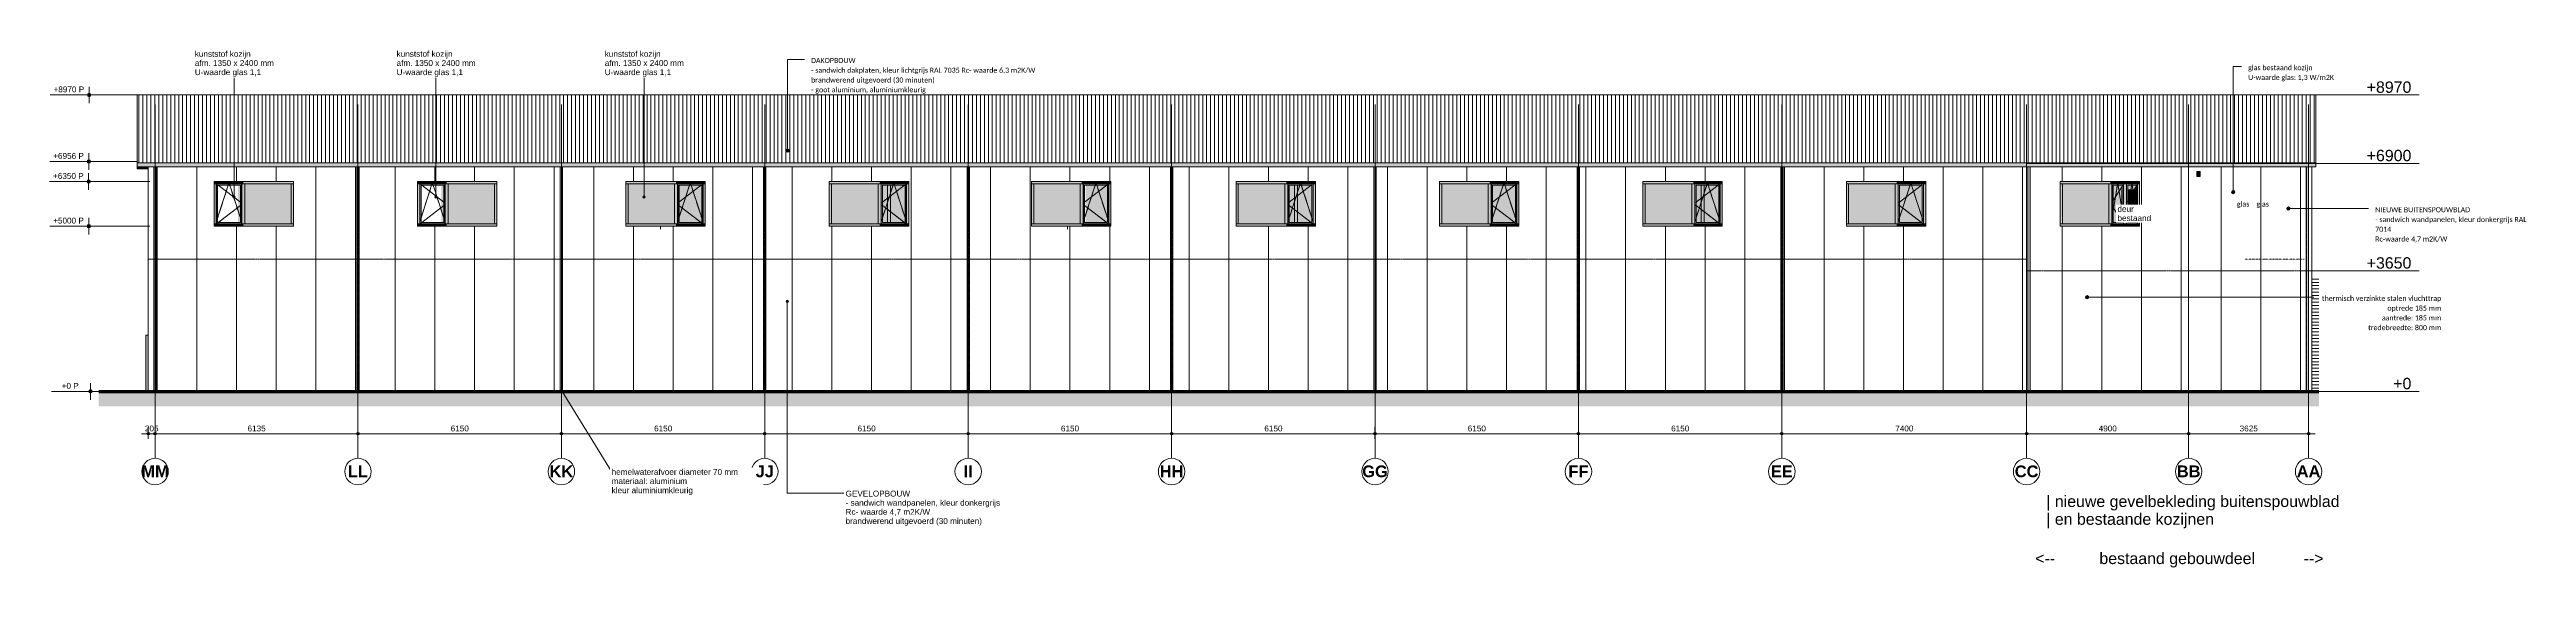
# Model space of a CAD drawing. Header units: millimetres. Extents: x 48682 to 485846, y -7071 to 11912.
# Drawn here: x 274496 to 349383, y -5328 to 10347 of the extents above; entities that cross this region are included whole.
import ezdxf

# ---------------------------------------------------------------- set-up
doc = ezdxf.new("R2010")
doc.units = ezdxf.units.MM
for name, pattern in [('Dash', [6.35, 3.175, -3.175]), ('dash-dash-dot', [10.5, 3, -1.5, 3, -1.5, 0, -1.5]), ('Grid Line', [22.225, 12.7, -3.175, 3.175, -3.175]), ('Hidden', [4, 2, -2]), ('levels', [12, 10, -1, 0, -1])]:
    doc.linetypes.add(name, pattern=pattern)
for name, color, linetype, lineweight in [('A-ANNO-DIMS', 211, 'Continuous', 9), ('A-ANNO-DIMS-100', 211, 'Continuous', 9), ('A-AREA', 32, 'dash-dash-dot', 9), ('A-DETL', 90, 'Continuous', 13), ('A-DETL-HDLN', 90, 'Hidden', 9), ('A-DOOR', 31, 'Continuous', 18), ('A-DOOR-GLAZ', 31, 'Continuous', 13), ('A-FLOR', 192, 'Continuous', 18), ('A-FLOR-HRAL', 11, 'Continuous', 13), ('A-FLOR-LEVL', 51, 'Continuous', 9), ('A-FLOR-PATT', 8, 'Continuous', 18), ('A-GLAZ', 151, 'Continuous', 18), ('A-GLAZ-CWMG', 51, 'Continuous', 13), ('A-WALL-PATT', 111, 'Continuous', 13), ('C-TOPO', 7, 'Continuous', 13), ('G-ANNO-DIMS', 111, 'Continuous', 9), ('G-ANNO-TEXT', 231, 'Continuous', 9), ('I-WALL', 2, 'Continuous', 13), ('L-SITE', 91, 'Continuous', 13), ('S-COLS', 52, 'Continuous', 18), ('S-COLS-HDLN', 52, 'Hidden', 9), ('S-FNDN', 32, 'Continuous', 18), ('S-GRID', 1, 'Continuous', 9), ('S-GRID-IDEN', 1, 'Continuous', 18)]:
    doc.layers.add(name, color=color, linetype=linetype, lineweight=lineweight)
doc.styles.add('Arial', font='arial.ttf', dxfattribs={"height": 177.035928})
doc.styles.add('Arial_2', font='arial.ttf', dxfattribs={"height": 344.236527})
doc.styles.add('Arial_B', font='', dxfattribs={"height": 355.164671})
doc.styles.add('Calibri', font='calibri.ttf', dxfattribs={"height": 153.100159})
doc.styles.get('Arial_B').set_extended_font_data('Arial', bold=True)
doc.dimstyles.new('1_8mm', dxfattribs={"dimscale": 304.8, "dimtxt": 180, "dimasz": 0.918635, "dimexe": 0.492126, "dimexo": 0.0625, "dimgap": 0.059055, "dimtad": 1, "dimdec": 0, "dimzin": 0, "dimdsep": 46, "dimtxsty": 'Arial', "dimblk1": 'DOTSMALL', "dimblk2": 'DOTSMALL', "dimsah": 1, "dimcen": 0.09, "dimdle": 0.656168, "dimazin": 0, "dimtfac": 1, "dimtdec": 4, "dimtix": 1, "dimtmove": 0, "dimatfit": 3, "dimfxl": 0.656168, "dimfxlon": 1, "dimtvp": 1, "dimtolj": 1, "dimtzin": 0, "dimlwd": 13, "dimlwe": 13, "dimarcsym": 2})
pattern_1 = [(90, (-49852.5, 0), (-1200, 7e-14), [])]

msp = doc.modelspace()

# ---------------------------------------------------------------- texts
at = {"layer": 'A-FLOR-LEVL', "char_height": 344.24, "attachment_point": 3, "line_spacing_factor": 0.938532, "style": 'Arial_2'}
for s, insert, width in [('+8970', (345903.8, 9379.9), 1608.521), ('+6900', (345903.8, 7309.9), 1608.521), ('+3650', (345903.8, 4059.9), 1608.521), ('+0', (345903.8, 409.9), 650.968)]:
    msp.add_mtext(s, dxfattribs=dict(at, insert=insert, width=width))
at = {"layer": 'G-ANNO-DIMS', "char_height": 177.04, "attachment_point": 1, "line_spacing_factor": 0.938532, "style": 'Arial'}
for s, insert, width in [('+8970 P', (274615.9, 9228), 1105.876), ('+6956 P', (274605.9, 7214), 1105.876), ('+6350 P', (274600.7, 6608), 1105.876), ('+5000 P', (274605.5, 5258), 1105.876), ('+0 P', (274862.6, 258), 613.416)]:
    msp.add_mtext(s, dxfattribs=dict(at, insert=insert, width=width))
at = {"layer": 'G-ANNO-TEXT', "color": 7}
for s, insert, char_height, width, attachment_point, line_spacing_factor, style in [('DAKOPBOUW\\P- sandwich dakplaten, kleur lichtgrijs RAL 7035 Rc- waarde 6,3 m2K/W\\Pbrandwerend uitgevoerd (30 minuten)\\P- goot aluminium, aluminiumkleurig\\P\\P\\P\\P', (297521.8, 10090), 153.1, 8216.317, 1, 1.156427, 'Calibri'), ('glas bestaand kozijn\\PU-waarde glas: 1,3 W/m2K\\P', (340969.6, 9873.9), 153.1, 3144.836, 1, 1.156427, 'Calibri'), ('glas    glas', (340629.6, 5746.7), 153.1, 1166.354, 1, 1.156427, 'Calibri'), ('NIEUWE BUITENSPOUWBLAD\\P- sandwich wandpanelen, kleur donkergrijs RAL\\P7014\\PRc-waarde 4,7 m2K/W\\P', (344810.7, 5573.9), 153.1, 5544.502, 1, 1.156427, 'Calibri'), ('thermisch verzinkte stalen vluchttrap\\Poptrede 185 mm\\Paantrede: 185 mm\\Ptredebreedte: 800 mm', (346808.2, 2892.2), 153.1, 4378.148, 3, 1.156427, 'Calibri'), ('| nieuwe gevelbekleding buitenspouwblad\\P| en bestaande kozijnen', (334865.8, -3153.5), 344.237, 10537.281, 1, 0.938532, 'Arial_2'), ('<--          bestaand gebouwdeel           -->', (343247.1, -4880.4), 344.237, 10369.29, 3, 0.938532, 'Arial_2')]:
    msp.add_mtext(s, dxfattribs=dict(at, insert=insert, char_height=char_height, width=width, attachment_point=attachment_point, line_spacing_factor=line_spacing_factor, style=style))
at = {"layer": 'S-GRID-IDEN', "lineweight": 9, "char_height": 355.16, "attachment_point": 2, "line_spacing_factor": 0.938532, "style": 'Arial_B'}
for s, insert, width in [('MM', (277685.3, -2241.2), 957.553), ('LL', (283820.3, -2241.2), 705.565), ('KK', (289970.3, -2241.2), 831.559), ('JJ', (296120.3, -2241.2), 638.369), ('II', (302270.3, -2241.2), 319.184), ('HH', (308420.3, -2241.2), 831.559), ('GG', (314570.3, -2241.2), 898.756), ('FF', (320720.3, -2241.2), 705.565), ('EE', (326870.3, -2241.2), 764.362), ('CC', (334270.3, -2241.2), 831.559), ('BB', (339170.3, -2241.2), 831.559), ('AA', (342795.3, -2241.2), 806.36)]:
    msp.add_mtext(s, dxfattribs=dict(at, insert=insert, width=width))

# ---------------------------------------------------------------- blocks, each defined once
blk = doc.blocks.new('Railing - std-8001898-linkergebouw noordwestgevel_')
at = {"layer": 'A-FLOR-HRAL'}
h = blk.add_hatch(color=256, dxfattribs=at)
h.paths.add_polyline_path([(-115221, -10), (-115217, -10), (-115217, 0), (-115287, 0), (-115287, -10), (-115226, -10)], flags=0)
h.paths.add_polyline_path([(-115217, 5), (-115217, 1700), (-115287, 1700), (-115287, 5)], flags=0)
for p, q in [((-115287, 5), (-115287, 1700)), ((-115217, 1700), (-115287, 1700)), ((-115287, -10), (-115287, 0))]:
    blk.add_line(p, q, dxfattribs=at)
blk = doc.blocks.new('Railing - Railing-8087360-linkergebouw noordwestgevel_')
blk.add_blockref('Railing - std-8001898-linkergebouw noordwestgevel_', (0, 0))
blk = doc.blocks.new('300_28_ISR_kolom_buis - ø70x3_6 2-8363247-linkergebouw noordwestgevel_')
at = {"layer": 'S-COLS-HDLN', "linetype": 'Continuous', "lineweight": 18}
for points in [[(-58389, 0), (-58354, 0), (-58354, 6800), (-58389, 6800), (-58389, 154)], [(-58319, 0), (-58319, 6800), (-58354, 6800), (-58354, 0), (-58321, 0)]]:
    blk.add_hatch(color=256, dxfattribs=at).paths.add_polyline_path(points, flags=0)
at = {"layer": 'A-DETL', "lineweight": 18}
for p, q in [((-58389, 6800), (-58389, 0)), ((-58319, 0), (-58319, 6800))]:
    blk.add_line(p, q, dxfattribs=at)
at = {"layer": 'S-COLS', "linetype": 'Hidden', "lineweight": 9}
for p, q in [((-58386, 6800), (-58386, 0)), ((-58323, 6800), (-58323, 0))]:
    blk.add_line(p, q, dxfattribs=at)
blk = doc.blocks.new('32_DO_glas - 01-8595826-linkergebouw noordwestgevel_')
at = {"layer": 'A-DOOR-GLAZ'}
blk.add_hatch(color=256, dxfattribs=at).paths.add_polyline_path([(-73973, 5107), (-73884, 5107), (-73884, 6243), (-74572, 6243), (-74572, 5107), (-74235, 5107)], flags=0)
blk = doc.blocks.new('32_DO_glas - 01-8532440-linkergebouw noordwestgevel_')
at = {"layer": 'A-DOOR-GLAZ'}
blk.add_hatch(color=256, dxfattribs=at).paths.add_polyline_path([(-68265, 5107), (-68265, 6243), (-68422, 6243), (-68422, 5107), (-68336, 5107)], flags=0)
blk = doc.blocks.new('Rectangular Mullion - 32_tussen_90x100-8431527-linkergebouw noordwestgevel_')
at = {"layer": 'A-GLAZ-CWMG'}
blk.add_hatch(color=256, dxfattribs=at).paths.add_polyline_path([(-68204, 5107), (-68175, 5107), (-68175, 6243), (-68265, 6243), (-68265, 5107)], flags=0)
for p, q in [((-68265, 6243), (-68265, 5107)), ((-68175, 5107), (-68175, 6243))]:
    blk.add_line(p, q, dxfattribs=at)
blk = doc.blocks.new('32_DO_glas - 01-8469398-linkergebouw noordwestgevel_')
at = {"layer": 'A-DOOR-GLAZ'}
blk.add_hatch(color=256, dxfattribs=at).paths.add_polyline_path([(-99165, 5107), (-98484, 5107), (-98484, 6243), (-99165, 6243), (-99165, 5161)], flags=0)
blk.add_line((-99165, 6243), (-99165, 5107), dxfattribs=at)
blk = doc.blocks.new('32_DO_glas - 01-8532562-linkergebouw noordwestgevel_')
at = {"layer": 'A-DOOR-GLAZ'}
blk.add_hatch(color=256, dxfattribs=at).paths.add_polyline_path([(-92460, 5107), (-92334, 5107), (-92334, 6243), (-92775, 6243), (-92775, 5107), (-92591, 5107)], flags=0)
blk = doc.blocks.new('Rectangular Mullion - 32_rechts_67x100-8745241-linkergebouw noordwestgevel_')
at = {"layer": 'A-GLAZ-CWMG'}
h = blk.add_hatch(color=256, dxfattribs=at)
h.paths.add_polyline_path([(-55329, 6033), (-55119, 6033), (-55119, 6100), (-55367, 6100), (-55367, 6033), (-55356, 6033)], flags=0)
h.paths.add_polyline_path([(-55537, 6033), (-55537, 6100), (-55552, 6100), (-55552, 6033)], flags=0)
for p, q in [((-55552, 6033), (-55552, 6100)), ((-55537, 6100), (-55552, 6100)), ((-55537, 6033), (-55552, 6033)), ((-55119, 6100), (-55367, 6100)), ((-55119, 6033), (-55367, 6033))]:
    blk.add_line(p, q, dxfattribs=at)
blk = doc.blocks.new('Rectangular Mullion - 32_rechts_67x100-8753308-linkergebouw noordwestgevel_')
at = {"layer": 'A-GLAZ-CWMG'}
blk.add_hatch(color=256, dxfattribs=at).paths.add_polyline_path([(-55552, 5107), (-55537, 5107), (-55537, 6033), (-55552, 6033), (-55552, 5122)], flags=0)
for q in [(-55537, 6033), (-55552, 5107)]:
    blk.add_line((-55552, 6033), q, dxfattribs=at)
blk = doc.blocks.new('32_DO_glas - 01-8753311-linkergebouw noordwestgevel_')
at = {"layer": 'A-DOOR-GLAZ'}
blk.add_hatch(color=256, dxfattribs=at).paths.add_polyline_path([(-55225, 5107), (-55119, 5107), (-55119, 6033), (-55367, 6033), (-55367, 5107), (-55356, 5107)], flags=0)
blk = doc.blocks.new('32_DO_glas - 01-8656808-linkergebouw noordwestgevel_')
at = {"layer": 'A-DOOR-GLAZ'}
blk.add_hatch(color=256, dxfattribs=at).paths.add_polyline_path([(-61584, 5107), (-61584, 6243), (-62272, 6243), (-62272, 5107), (-61649, 5107)], flags=0)
blk = doc.blocks.new('Rectangular Mullion - 32_rechts_67x100-8575278-linkergebouw noordwestgevel_')
at = {"layer": 'A-GLAZ-CWMG'}
blk.add_hatch(color=256, dxfattribs=at).paths.add_polyline_path([(-112388, 6283), (-112347, 6283), (-112347, 6350), (-113228, 6350), (-113228, 6283), (-112392, 6283)], flags=0)
for p, q in [((-113228, 6283), (-113228, 6350)), ((-112347, 6350), (-113228, 6350)), ((-112347, 6283), (-113228, 6283))]:
    blk.add_line(p, q, dxfattribs=at)
blk = doc.blocks.new('Rectangular Mullion - 32_links_67x100-8556587-linkergebouw noordwestgevel_')
at = {"layer": 'A-GLAZ-CWMG'}
blk.add_hatch(color=256, dxfattribs=at).paths.add_polyline_path([(-111471, 5000), (-110827, 5000), (-110827, 5067), (-112347, 5067), (-112347, 5000)], flags=0)
for p, q in [((-112347, 5067), (-110827, 5067)), ((-112347, 5000), (-110827, 5000)), ((-110827, 5067), (-110827, 5000))]:
    blk.add_line(p, q, dxfattribs=at)
blk = doc.blocks.new('Rectangular Mullion - 32_rechts_67x100-8431541-linkergebouw noordwestgevel_')
at = {"layer": 'A-GLAZ-CWMG'}
blk.add_hatch(color=256, dxfattribs=at).paths.add_polyline_path([(-113175, 5067), (-113161, 5067), (-113161, 6283), (-113228, 6283), (-113228, 5067)], flags=0)
for p, q in [((-113228, 6283), (-113161, 6283)), ((-113228, 6283), (-113228, 5067)), ((-113161, 6283), (-113161, 5067)), ((-113161, 5067), (-113228, 5067))]:
    blk.add_line(p, q, dxfattribs=at)
blk = doc.blocks.new('Rectangular Mullion - 32_links_67x100-8431542-linkergebouw noordwestgevel_')
at = {"layer": 'A-GLAZ-CWMG'}
blk.add_hatch(color=256, dxfattribs=at).paths.add_polyline_path([(-110894, 5067), (-110827, 5067), (-110827, 6283), (-110894, 6283), (-110894, 5617)], flags=0)
for p, q in [((-110894, 6283), (-110827, 6283)), ((-110894, 5067), (-110894, 6283)), ((-110827, 5067), (-110827, 6283)), ((-110827, 5067), (-110894, 5067))]:
    blk.add_line(p, q, dxfattribs=at)
blk = doc.blocks.new('31_WI_RT62_BI_raam - BI_draaival_links-8575280-linkergebouw noordwestgevel_')
at = {"layer": 'A-GLAZ'}
h = blk.add_hatch(color=256, dxfattribs=at)
h.paths.add_polyline_path([(-113121, 5067), (-112392, 5067), (-112392, 6283), (-113161, 6283), (-113161, 5067), (-113154, 5067)], flags=0)
h.paths.add_polyline_path([(-112519, 5072), (-113156, 5072), (-113156, 6278), (-112397, 6278), (-112397, 5072), (-112432, 5072)], flags=0)
h = blk.add_hatch(color=256, dxfattribs=at)
h.paths.add_polyline_path([(-113121, 5072), (-112397, 5072), (-112397, 6278), (-113156, 6278), (-113156, 5072)], flags=0)
h.paths.add_polyline_path([(-112432, 5107), (-113121, 5107), (-113121, 6243), (-112432, 6243), (-112432, 5161)], flags=0)
at = {"layer": 'A-GLAZ', "linetype": 'Hidden', "lineweight": 13}
for p, q in [((-112786, 6283), (-113161, 5125)), ((-113153, 6283), (-112392, 5697)), ((-112392, 5125), (-112768, 6283)), ((-112392, 5653), (-113153, 5067))]:
    blk.add_line(p, q, dxfattribs=at)
at = {"layer": 'A-GLAZ'}
for p, q in [((-113156, 5072), (-113156, 6278)), ((-112397, 6278), (-113156, 6278)), ((-113121, 6243), (-113121, 5107)), ((-112432, 6243), (-113121, 6243)), ((-112432, 5107), (-112432, 6243)), ((-112397, 6278), (-112397, 5072)), ((-112397, 5072), (-113156, 5072)), ((-113121, 5107), (-112432, 5107))]:
    blk.add_line(p, q, dxfattribs=at)
at = {"layer": 'A-GLAZ', "lineweight": 13}
for p, q in [((-112799, 6243), (-113121, 5249)), ((-113101, 6243), (-112432, 5727)), ((-112432, 5249), (-112755, 6243)), ((-112432, 5623), (-113101, 5107))]:
    blk.add_line(p, q, dxfattribs=at)
blk = doc.blocks.new('Rectangular Mullion - 32_rechts_67x100-8556588-linkergebouw noordwestgevel_')
at = {"layer": 'A-GLAZ-CWMG'}
blk.add_hatch(color=256, dxfattribs=at).paths.add_polyline_path([(-112302, 6283), (-110827, 6283), (-110827, 6350), (-112347, 6350), (-112347, 6283)], flags=0)
for p, q in [((-110827, 6350), (-112347, 6350)), ((-110827, 6283), (-112347, 6283)), ((-110827, 6350), (-110827, 6283))]:
    blk.add_line(p, q, dxfattribs=at)
blk = doc.blocks.new('Rectangular Mullion - 32_links_67x100-8575279-linkergebouw noordwestgevel_')
at = {"layer": 'A-GLAZ-CWMG'}
blk.add_hatch(color=256, dxfattribs=at).paths.add_polyline_path([(-112519, 5000), (-112347, 5000), (-112347, 5067), (-113228, 5067), (-113228, 5000)], flags=0)
for p, q in [((-113228, 5000), (-113228, 5067)), ((-113228, 5067), (-112347, 5067)), ((-113228, 5000), (-112347, 5000))]:
    blk.add_line(p, q, dxfattribs=at)
blk = doc.blocks.new('Rectangular Mullion - 32_tussen_90x100-V27-linkergebouw noordwestgevel_')
at = {"layer": 'A-GLAZ-CWMG'}
blk.add_hatch(color=256, dxfattribs=at).paths.add_polyline_path([(-112388, 5067), (-112302, 5067), (-112302, 6283), (-112392, 6283), (-112392, 5067)], flags=0)
for p, q in [((-112392, 6283), (-112302, 6283)), ((-112392, 6283), (-112392, 5067)), ((-112302, 6283), (-112302, 5067)), ((-112302, 5067), (-112392, 5067))]:
    blk.add_line(p, q, dxfattribs=at)
blk = doc.blocks.new('32_DO_glas - 01-8556595-linkergebouw noordwestgevel_')
at = {"layer": 'A-DOOR-GLAZ'}
blk.add_hatch(color=256, dxfattribs=at).paths.add_polyline_path([(-111995, 5067), (-110894, 5067), (-110894, 6283), (-112302, 6283), (-112302, 5067), (-112257, 5067)], flags=0)
blk = doc.blocks.new('Rectangular Mullion - 32_rechts_67x100-8689661-linkergebouw noordwestgevel_')
at = {"layer": 'A-GLAZ-CWMG'}
blk.add_hatch(color=256, dxfattribs=at).paths.add_polyline_path([(-99146, 6283), (-98377, 6283), (-98377, 6350), (-99257, 6350), (-99257, 6283), (-99165, 6283)], flags=0)
for p, q in [((-99257, 6350), (-98377, 6350)), ((-99257, 6283), (-98377, 6283)), ((-98377, 6350), (-98377, 6283))]:
    blk.add_line(p, q, dxfattribs=at)
blk = doc.blocks.new('Rectangular Mullion - 32_links_67x100-8689662-linkergebouw noordwestgevel_')
at = {"layer": 'A-GLAZ-CWMG'}
blk.add_hatch(color=256, dxfattribs=at).paths.add_polyline_path([(-99257, 5000), (-99257, 5067), (-100777, 5067), (-100777, 5000), (-99933, 5000)], flags=0)
for p, q in [((-100777, 5000), (-100777, 5067)), ((-99257, 5067), (-100777, 5067)), ((-99257, 5000), (-100777, 5000))]:
    blk.add_line(p, q, dxfattribs=at)
blk = doc.blocks.new('Rectangular Mullion - 32_rechts_67x100-8469396-linkergebouw noordwestgevel_')
at = {"layer": 'A-GLAZ-CWMG'}
blk.add_hatch(color=256, dxfattribs=at).paths.add_polyline_path([(-98444, 5067), (-98377, 5067), (-98377, 6283), (-98444, 6283), (-98444, 5086)], flags=0)
for p, q in [((-98444, 6283), (-98377, 6283)), ((-98444, 6283), (-98444, 5067)), ((-98377, 6283), (-98377, 5067)), ((-98377, 5067), (-98444, 5067))]:
    blk.add_line(p, q, dxfattribs=at)
blk = doc.blocks.new('Rectangular Mullion - 32_links_67x100-8469397-linkergebouw noordwestgevel_')
at = {"layer": 'A-GLAZ-CWMG'}
blk.add_hatch(color=256, dxfattribs=at).paths.add_polyline_path([(-100710, 5067), (-100710, 6283), (-100777, 6283), (-100777, 5067)], flags=0)
for p, q in [((-100777, 6283), (-100710, 6283)), ((-100777, 5067), (-100777, 6283)), ((-100710, 5067), (-100710, 6283)), ((-100710, 5067), (-100777, 5067))]:
    blk.add_line(p, q, dxfattribs=at)
blk = doc.blocks.new('31_WI_RT62_BI_raam - BI_draaival_links-8689678-linkergebouw noordwestgevel_')
at = {"layer": 'A-GLAZ'}
h = blk.add_hatch(color=256, dxfattribs=at)
h.paths.add_polyline_path([(-98484, 5067), (-98444, 5067), (-98444, 6283), (-99212, 6283), (-99212, 5067), (-98491, 5067)], flags=0)
h.paths.add_polyline_path([(-99146, 5072), (-99207, 5072), (-99207, 6278), (-98449, 6278), (-98449, 5072), (-99082, 5072)], flags=0)
h = blk.add_hatch(color=256, dxfattribs=at)
h.paths.add_polyline_path([(-99172, 5072), (-98449, 5072), (-98449, 6278), (-99207, 6278), (-99207, 5072)], flags=0)
h.paths.add_polyline_path([(-99172, 5107), (-99172, 6243), (-98484, 6243), (-98484, 5107), (-99165, 5107)], flags=0)
at = {"layer": 'A-GLAZ', "linetype": 'Hidden', "lineweight": 13}
for p, q in [((-98452, 6283), (-99212, 5697)), ((-99212, 5125), (-98837, 6283)), ((-98819, 6283), (-98444, 5125)), ((-99212, 5653), (-98452, 5067))]:
    blk.add_line(p, q, dxfattribs=at)
at = {"layer": 'A-GLAZ'}
for p, q in [((-99207, 5072), (-99207, 6278)), ((-98449, 6278), (-99207, 6278)), ((-99172, 6243), (-99172, 5107)), ((-98484, 6243), (-99172, 6243)), ((-98484, 5107), (-98484, 6243)), ((-98449, 6278), (-98449, 5072)), ((-98449, 5072), (-99207, 5072)), ((-99172, 5107), (-98484, 5107))]:
    blk.add_line(p, q, dxfattribs=at)
at = {"layer": 'A-GLAZ', "lineweight": 13}
for p, q in [((-98504, 6243), (-99172, 5727)), ((-99172, 5249), (-98850, 6243)), ((-98806, 6243), (-98484, 5249)), ((-99172, 5623), (-98504, 5107))]:
    blk.add_line(p, q, dxfattribs=at)
blk = doc.blocks.new('Rectangular Mullion - 32_rechts_67x100-8689663-linkergebouw noordwestgevel_')
at = {"layer": 'A-GLAZ-CWMG'}
blk.add_hatch(color=256, dxfattribs=at).paths.add_polyline_path([(-100710, 6283), (-99257, 6283), (-99257, 6350), (-100777, 6350), (-100777, 6283)], flags=0)
for p, q in [((-100777, 6283), (-100777, 6350)), ((-100777, 6350), (-99257, 6350)), ((-100777, 6283), (-99257, 6283))]:
    blk.add_line(p, q, dxfattribs=at)
blk = doc.blocks.new('Rectangular Mullion - 32_links_67x100-8689664-linkergebouw noordwestgevel_')
at = {"layer": 'A-GLAZ-CWMG'}
blk.add_hatch(color=256, dxfattribs=at).paths.add_polyline_path([(-98884, 5000), (-98377, 5000), (-98377, 5067), (-99257, 5067), (-99257, 5000)], flags=0)
for p, q in [((-98377, 5067), (-99257, 5067)), ((-98377, 5000), (-99257, 5000)), ((-98377, 5067), (-98377, 5000))]:
    blk.add_line(p, q, dxfattribs=at)
blk = doc.blocks.new('Rectangular Mullion - 32_tussen_90x100-8469392-linkergebouw noordwestgevel_')
at = {"layer": 'A-GLAZ-CWMG'}
blk.add_hatch(color=256, dxfattribs=at).paths.add_polyline_path([(-99212, 5067), (-99212, 6283), (-99302, 6283), (-99302, 5067), (-99277, 5067)], flags=0)
for p, q in [((-99302, 6283), (-99212, 6283)), ((-99302, 6283), (-99302, 5067)), ((-99212, 6283), (-99212, 5067)), ((-99212, 5067), (-99302, 5067))]:
    blk.add_line(p, q, dxfattribs=at)
blk = doc.blocks.new('32_DO_glas - 01-8689677-linkergebouw noordwestgevel_')
at = {"layer": 'A-DOOR-GLAZ'}
blk.add_hatch(color=256, dxfattribs=at).paths.add_polyline_path([(-99933, 5067), (-99302, 5067), (-99302, 6283), (-100710, 6283), (-100710, 5067)], flags=0)
blk = doc.blocks.new('300_90_VAE_parkeerplek - 2000x2000-8710470-linkergebouw noordwestgevel_')
at = {"layer": 'L-SITE'}
for points in [[(-115992, 2), (-115992, 5), (-116032, 5), (-116032, 2)], [(-115217, 0), (-115217, 2), (-116032, 2), (-116032, 0), (-115287, 0)], [(-115217, 2), (-115217, 5), (-115992, 5), (-115992, 2), (-115287, 2)]]:
    blk.add_hatch(color=256, dxfattribs=at).paths.add_polyline_path(points, flags=0)
at = {"layer": 'A-DETL', "lineweight": 18}
for p, q in [((-116032, 5), (-115992, 5)), ((-116032, 2), (-116032, 5)), ((-115992, 2), (-116032, 2)), ((-116032, 2), (-115217, 2)), ((-116032, 0), (-116032, 2)), ((-115992, 5), (-115217, 5)), ((-115992, 2), (-115992, 5)), ((-115217, 0), (-116032, 0))]:
    blk.add_line(p, q, dxfattribs=at)
blk = doc.blocks.new('Rectangular Mullion - 32_rechts_67x100-8757924-linkergebouw noordwestgevel_')
at = {"layer": 'A-GLAZ-CWMG'}
blk.add_hatch(color=256, dxfattribs=at).paths.add_polyline_path([(-55012, 6283), (-55012, 6350), (-55452, 6350), (-55452, 6283), (-55079, 6283)], flags=0)
for p, q in [((-55452, 6350), (-55012, 6350)), ((-55452, 6283), (-55012, 6283)), ((-55012, 6350), (-55012, 6283))]:
    blk.add_line(p, q, dxfattribs=at)
blk = doc.blocks.new('31_WI_RT62_BI_raam - BI_draaival_links-8757928-linkergebouw noordwestgevel_')
at = {"layer": 'A-GLAZ'}
h = blk.add_hatch(color=256, dxfattribs=at)
h.paths.add_polyline_path([(-55848, 5067), (-55497, 5067), (-55497, 6283), (-55848, 6283), (-55848, 5072)], flags=0)
h.paths.add_polyline_path([(-55843, 5072), (-55843, 6278), (-55502, 6278), (-55502, 5072), (-55841, 5072)], flags=0)
h = blk.add_hatch(color=256, dxfattribs=at)
h.paths.add_polyline_path([(-55808, 5072), (-55502, 5072), (-55502, 6278), (-55843, 6278), (-55843, 5072), (-55811, 5072)], flags=0)
h.paths.add_polyline_path([(-55537, 5107), (-55808, 5107), (-55808, 6243), (-55537, 6243), (-55537, 5161)], flags=0)
at = {"layer": 'A-GLAZ', "linetype": 'Hidden', "lineweight": 13}
for p, q in [((-55848, 5214), (-55677, 6283)), ((-55497, 6267), (-55848, 5719)), ((-55668, 6283), (-55497, 5214)), ((-55848, 5631), (-55497, 5083))]:
    blk.add_line(p, q, dxfattribs=at)
at = {"layer": 'A-GLAZ'}
for p, q in [((-55843, 5072), (-55843, 6278)), ((-55502, 6278), (-55843, 6278)), ((-55808, 6243), (-55808, 5107)), ((-55537, 6243), (-55808, 6243)), ((-55537, 5107), (-55537, 6243)), ((-55502, 6278), (-55502, 5072)), ((-55502, 5072), (-55843, 5072)), ((-55808, 5107), (-55537, 5107))]:
    blk.add_line(p, q, dxfattribs=at)
at = {"layer": 'A-GLAZ', "lineweight": 13}
for p, q in [((-55808, 5465), (-55683, 6243)), ((-55537, 6205), (-55808, 5781)), ((-55662, 6243), (-55537, 5465)), ((-55808, 5569), (-55537, 5145))]:
    blk.add_line(p, q, dxfattribs=at)
blk = doc.blocks.new('Rectangular Mullion - 32_links_67x100-8757925-linkergebouw noordwestgevel_')
at = {"layer": 'A-GLAZ-CWMG'}
blk.add_hatch(color=256, dxfattribs=at).paths.add_polyline_path([(-55485, 5000), (-55452, 5000), (-55452, 5067), (-55893, 5067), (-55893, 5000), (-55552, 5000)], flags=0)
for p, q in [((-55452, 5067), (-55893, 5067)), ((-55452, 5000), (-55893, 5000))]:
    blk.add_line(p, q, dxfattribs=at)
blk = doc.blocks.new('31_WI_RT62_BI_raam - BI_draaival_links-8757934-linkergebouw noordwestgevel_')
at = {"layer": 'A-GLAZ'}
h = blk.add_hatch(color=256, dxfattribs=at)
h.paths.add_polyline_path([(-55407, 5067), (-55079, 5067), (-55079, 6283), (-55407, 6283), (-55407, 5072)], flags=0)
h.paths.add_polyline_path([(-55086, 5072), (-55402, 5072), (-55402, 6278), (-55084, 6278), (-55084, 5072)], flags=0)
h = blk.add_hatch(color=256, dxfattribs=at)
h.paths.add_polyline_path([(-55401, 5072), (-55084, 5072), (-55084, 6278), (-55402, 6278), (-55402, 5072)], flags=0)
h.paths.add_polyline_path([(-55119, 5107), (-55367, 5107), (-55367, 6243), (-55119, 6243), (-55119, 5161)], flags=0)
at = {"layer": 'A-GLAZ', "linetype": 'Hidden', "lineweight": 13}
for p, q in [((-55407, 5224), (-55248, 6283)), ((-55079, 6265), (-55407, 5721)), ((-55239, 6283), (-55079, 5224)), ((-55407, 5629), (-55079, 5085))]:
    blk.add_line(p, q, dxfattribs=at)
at = {"layer": 'A-GLAZ'}
for p, q in [((-55402, 5072), (-55402, 6278)), ((-55084, 6278), (-55402, 6278)), ((-55367, 6243), (-55367, 5107)), ((-55119, 6243), (-55367, 6243)), ((-55119, 5107), (-55119, 6243)), ((-55084, 6278), (-55084, 5072)), ((-55084, 5072), (-55402, 5072)), ((-55367, 5107), (-55119, 5107))]:
    blk.add_line(p, q, dxfattribs=at)
at = {"layer": 'A-GLAZ', "lineweight": 13}
for p, q in [((-55367, 5489), (-55254, 6243)), ((-55119, 6198), (-55367, 5788)), ((-55233, 6243), (-55119, 5489)), ((-55367, 5562), (-55119, 5152))]:
    blk.add_line(p, q, dxfattribs=at)
blk = doc.blocks.new('Rectangular Mullion - 32_rechts_67x100-8757926-linkergebouw noordwestgevel_')
at = {"layer": 'A-GLAZ-CWMG'}
blk.add_hatch(color=256, dxfattribs=at).paths.add_polyline_path([(-55893, 6283), (-55452, 6283), (-55452, 6350), (-55893, 6350)], flags=0)
for p, q in [((-55893, 6350), (-55452, 6350)), ((-55893, 6283), (-55452, 6283))]:
    blk.add_line(p, q, dxfattribs=at)
blk = doc.blocks.new('Rectangular Mullion - 32_links_67x100-8757927-linkergebouw noordwestgevel_')
at = {"layer": 'A-GLAZ-CWMG'}
blk.add_hatch(color=256, dxfattribs=at).paths.add_polyline_path([(-55452, 5000), (-55012, 5000), (-55012, 5067), (-55452, 5067), (-55452, 5010)], flags=0)
for p, q in [((-55012, 5067), (-55452, 5067)), ((-55012, 5000), (-55452, 5000)), ((-55012, 5067), (-55012, 5000))]:
    blk.add_line(p, q, dxfattribs=at)
blk = doc.blocks.new('Rectangular Mullion - 32_tussen_90x100-8501012-linkergebouw noordwestgevel_')
at = {"layer": 'A-GLAZ-CWMG'}
blk.add_hatch(color=256, dxfattribs=at).paths.add_polyline_path([(-55497, 5067), (-55407, 5067), (-55407, 6283), (-55497, 6283), (-55497, 5086)], flags=0)
for p, q in [((-55497, 6283), (-55407, 6283)), ((-55497, 6283), (-55497, 5067)), ((-55407, 6283), (-55407, 5067)), ((-55407, 5067), (-55497, 5067))]:
    blk.add_line(p, q, dxfattribs=at)
blk = doc.blocks.new('Grid - r_4_0mm-300507-linkergebouw noordwestgevel_')
at = {"layer": 'S-GRID-IDEN'}
blk.add_circle((-49902, -2424), 400, dxfattribs=at)
blk = doc.blocks.new('DIMBLOCK37-linkergebouw noordwestgevel_')
at = {"layer": 'A-ANNO-DIMS-100', "lineweight": 25}
h = blk.add_hatch(color=256, dxfattribs=at)
edge = h.paths.add_edge_path(flags=0)
edge.add_arc((277480, -1281), 35, 0, 360)
h = blk.add_hatch(color=256, dxfattribs=at)
edge = h.paths.add_edge_path(flags=0)
edge.add_arc((277685, -1281), 35, 0, 360)
at = {"layer": 'A-ANNO-DIMS-100', "lineweight": 13}
for p, q in [((277280, -1281), (277685, -1281)), ((277480, -1081), (277480, -1431)), ((277480, -1281), (277480, -1081)), ((277685, -1081), (277685, -1431)), ((277685, -1281), (277685, -1081))]:
    blk.add_line(p, q, dxfattribs=at)
at = {"layer": 'A-ANNO-DIMS-100', "lineweight": 25}
for centre in [(277480, -1281), (277685, -1281)]:
    blk.add_circle(centre, 35, dxfattribs=at)
at = {"layer": 'A-ANNO-DIMS-100', "color": 0, "lineweight": 13, "insert": (277379, -1033), "char_height": 177, "width": 488.49, "attachment_point": 1, "line_spacing_factor": 0.938532, "style": 'Arial'}
blk.add_mtext('205', dxfattribs=at)
blk = doc.blocks.new('_DotSmall')
at = {"color": 0, "linetype": 'ByBlock', "const_width": 0.5}
blk.add_lwpolyline([(-0.0625, 0, 1), (0.0625, 0, 1)], format="xyb", close=True, dxfattribs=at)
blk = doc.blocks.new('DIMBLOCK38-linkergebouw noordwestgevel_')
at = {"layer": 'A-ANNO-DIMS-100', "lineweight": 25}
h = blk.add_hatch(color=256, dxfattribs=at)
edge = h.paths.add_edge_path(flags=0)
edge.add_arc((277685, -1281), 35, 0, 360)
h = blk.add_hatch(color=256, dxfattribs=at)
edge = h.paths.add_edge_path(flags=0)
edge.add_arc((283820, -1281), 35, 0, 360)
at = {"layer": 'A-ANNO-DIMS-100', "lineweight": 13}
for p, q in [((277685, -1081), (277685, -1431)), ((277685, -1281), (277685, -1081)), ((277685, -1281), (283820, -1281)), ((283820, -1081), (283820, -1431)), ((283820, -1281), (283820, -1081))]:
    blk.add_line(p, q, dxfattribs=at)
at = {"layer": 'A-ANNO-DIMS-100', "lineweight": 25}
for centre in [(277685, -1281), (283820, -1281)]:
    blk.add_circle(centre, 35, dxfattribs=at)
at = {"layer": 'A-ANNO-DIMS-100', "color": 0, "lineweight": 13, "insert": (280482, -1033), "char_height": 177, "width": 651.32, "attachment_point": 1, "line_spacing_factor": 0.938532, "style": 'Arial'}
blk.add_mtext('6135', dxfattribs=at)
blk = doc.blocks.new('DIMBLOCK39-linkergebouw noordwestgevel_')
at = {"layer": 'A-ANNO-DIMS-100', "lineweight": 25}
h = blk.add_hatch(color=256, dxfattribs=at)
edge = h.paths.add_edge_path(flags=0)
edge.add_arc((283820, -1281), 35, 0, 360)
h = blk.add_hatch(color=256, dxfattribs=at)
edge = h.paths.add_edge_path(flags=0)
edge.add_arc((289970, -1281), 35, 0, 360)
at = {"layer": 'A-ANNO-DIMS-100', "lineweight": 13}
for p, q in [((283820, -1081), (283820, -1431)), ((283820, -1281), (283820, -1081)), ((283820, -1281), (289970, -1281)), ((289970, -1081), (289970, -1431)), ((289970, -1281), (289970, -1081))]:
    blk.add_line(p, q, dxfattribs=at)
at = {"layer": 'A-ANNO-DIMS-100', "lineweight": 25}
for centre in [(283820, -1281), (289970, -1281)]:
    blk.add_circle(centre, 35, dxfattribs=at)
at = {"layer": 'A-ANNO-DIMS-100', "color": 0, "lineweight": 13, "insert": (286624, -1033), "char_height": 177, "width": 651.32, "attachment_point": 1, "line_spacing_factor": 0.938532, "style": 'Arial'}
blk.add_mtext('6150', dxfattribs=at)
blk = doc.blocks.new('DIMBLOCK40-linkergebouw noordwestgevel_')
at = {"layer": 'A-ANNO-DIMS-100', "lineweight": 25}
h = blk.add_hatch(color=256, dxfattribs=at)
edge = h.paths.add_edge_path(flags=0)
edge.add_arc((289970, -1281), 35, 0, 360)
h = blk.add_hatch(color=256, dxfattribs=at)
edge = h.paths.add_edge_path(flags=0)
edge.add_arc((296120, -1281), 35, 0, 360)
at = {"layer": 'A-ANNO-DIMS-100', "lineweight": 13}
for p, q in [((289970, -1081), (289970, -1431)), ((289970, -1281), (289970, -1081)), ((289970, -1281), (296120, -1281)), ((296120, -1081), (296120, -1431)), ((296120, -1281), (296120, -1081))]:
    blk.add_line(p, q, dxfattribs=at)
at = {"layer": 'A-ANNO-DIMS-100', "lineweight": 25}
for centre in [(289970, -1281), (296120, -1281)]:
    blk.add_circle(centre, 35, dxfattribs=at)
at = {"layer": 'A-ANNO-DIMS-100', "color": 0, "lineweight": 13, "insert": (292774, -1033), "char_height": 177, "width": 651.32, "attachment_point": 1, "line_spacing_factor": 0.938532, "style": 'Arial'}
blk.add_mtext('6150', dxfattribs=at)
blk = doc.blocks.new('DIMBLOCK41-linkergebouw noordwestgevel_')
at = {"layer": 'A-ANNO-DIMS-100', "lineweight": 25}
h = blk.add_hatch(color=256, dxfattribs=at)
edge = h.paths.add_edge_path(flags=0)
edge.add_arc((296120, -1281), 35, 0, 360)
h = blk.add_hatch(color=256, dxfattribs=at)
edge = h.paths.add_edge_path(flags=0)
edge.add_arc((302270, -1281), 35, 0, 360)
at = {"layer": 'A-ANNO-DIMS-100', "lineweight": 13}
for p, q in [((296120, -1081), (296120, -1431)), ((296120, -1281), (296120, -1081)), ((296120, -1281), (302270, -1281)), ((302270, -1081), (302270, -1431)), ((302270, -1281), (302270, -1081))]:
    blk.add_line(p, q, dxfattribs=at)
at = {"layer": 'A-ANNO-DIMS-100', "lineweight": 25}
for centre in [(296120, -1281), (302270, -1281)]:
    blk.add_circle(centre, 35, dxfattribs=at)
at = {"layer": 'A-ANNO-DIMS-100', "color": 0, "lineweight": 13, "insert": (298924, -1033), "char_height": 177, "width": 651.32, "attachment_point": 1, "line_spacing_factor": 0.938532, "style": 'Arial'}
blk.add_mtext('6150', dxfattribs=at)
blk = doc.blocks.new('DIMBLOCK42-linkergebouw noordwestgevel_')
at = {"layer": 'A-ANNO-DIMS-100', "lineweight": 25}
h = blk.add_hatch(color=256, dxfattribs=at)
edge = h.paths.add_edge_path(flags=0)
edge.add_arc((302270, -1281), 35, 0, 360)
h = blk.add_hatch(color=256, dxfattribs=at)
edge = h.paths.add_edge_path(flags=0)
edge.add_arc((308420, -1281), 35, 0, 360)
at = {"layer": 'A-ANNO-DIMS-100', "lineweight": 13}
for p, q in [((302270, -1081), (302270, -1431)), ((302270, -1281), (302270, -1081)), ((302270, -1281), (308420, -1281)), ((308420, -1081), (308420, -1431)), ((308420, -1281), (308420, -1081))]:
    blk.add_line(p, q, dxfattribs=at)
at = {"layer": 'A-ANNO-DIMS-100', "lineweight": 25}
for centre in [(302270, -1281), (308420, -1281)]:
    blk.add_circle(centre, 35, dxfattribs=at)
at = {"layer": 'A-ANNO-DIMS-100', "color": 0, "lineweight": 13, "insert": (305074, -1033), "char_height": 177, "width": 651.32, "attachment_point": 1, "line_spacing_factor": 0.938532, "style": 'Arial'}
blk.add_mtext('6150', dxfattribs=at)
blk = doc.blocks.new('DIMBLOCK43-linkergebouw noordwestgevel_')
at = {"layer": 'A-ANNO-DIMS-100', "lineweight": 25}
h = blk.add_hatch(color=256, dxfattribs=at)
edge = h.paths.add_edge_path(flags=0)
edge.add_arc((308420, -1281), 35, 0, 360)
h = blk.add_hatch(color=256, dxfattribs=at)
edge = h.paths.add_edge_path(flags=0)
edge.add_arc((314570, -1281), 35, 0, 360)
at = {"layer": 'A-ANNO-DIMS-100', "lineweight": 13}
for p, q in [((308420, -1081), (308420, -1431)), ((308420, -1281), (308420, -1081)), ((308420, -1281), (314570, -1281)), ((314570, -1081), (314570, -1431)), ((314570, -1281), (314570, -1081))]:
    blk.add_line(p, q, dxfattribs=at)
at = {"layer": 'A-ANNO-DIMS-100', "lineweight": 25}
for centre in [(308420, -1281), (314570, -1281)]:
    blk.add_circle(centre, 35, dxfattribs=at)
at = {"layer": 'A-ANNO-DIMS-100', "color": 0, "lineweight": 13, "insert": (311224, -1033), "char_height": 177, "width": 651.32, "attachment_point": 1, "line_spacing_factor": 0.938532, "style": 'Arial'}
blk.add_mtext('6150', dxfattribs=at)
blk = doc.blocks.new('DIMBLOCK44-linkergebouw noordwestgevel_')
at = {"layer": 'A-ANNO-DIMS-100', "lineweight": 25}
h = blk.add_hatch(color=256, dxfattribs=at)
edge = h.paths.add_edge_path(flags=0)
edge.add_arc((314570, -1281), 35, 0, 360)
h = blk.add_hatch(color=256, dxfattribs=at)
edge = h.paths.add_edge_path(flags=0)
edge.add_arc((320720, -1281), 35, 0, 360)
at = {"layer": 'A-ANNO-DIMS-100', "lineweight": 13}
for p, q in [((314570, -1081), (314570, -1431)), ((314570, -1281), (314570, -1081)), ((314570, -1281), (320720, -1281)), ((320720, -1081), (320720, -1431)), ((320720, -1281), (320720, -1081))]:
    blk.add_line(p, q, dxfattribs=at)
at = {"layer": 'A-ANNO-DIMS-100', "lineweight": 25}
for centre in [(314570, -1281), (320720, -1281)]:
    blk.add_circle(centre, 35, dxfattribs=at)
at = {"layer": 'A-ANNO-DIMS-100', "color": 0, "lineweight": 13, "insert": (317374, -1033), "char_height": 177, "width": 651.32, "attachment_point": 1, "line_spacing_factor": 0.938532, "style": 'Arial'}
blk.add_mtext('6150', dxfattribs=at)
blk = doc.blocks.new('DIMBLOCK45-linkergebouw noordwestgevel_')
at = {"layer": 'A-ANNO-DIMS-100', "lineweight": 25}
h = blk.add_hatch(color=256, dxfattribs=at)
edge = h.paths.add_edge_path(flags=0)
edge.add_arc((320720, -1281), 35, 0, 360)
h = blk.add_hatch(color=256, dxfattribs=at)
edge = h.paths.add_edge_path(flags=0)
edge.add_arc((326870, -1281), 35, 0, 360)
at = {"layer": 'A-ANNO-DIMS-100', "lineweight": 13}
for p, q in [((320720, -1081), (320720, -1431)), ((320720, -1281), (320720, -1081)), ((320720, -1281), (326870, -1281)), ((326870, -1081), (326870, -1431)), ((326870, -1281), (326870, -1081))]:
    blk.add_line(p, q, dxfattribs=at)
at = {"layer": 'A-ANNO-DIMS-100', "lineweight": 25}
for centre in [(320720, -1281), (326870, -1281)]:
    blk.add_circle(centre, 35, dxfattribs=at)
at = {"layer": 'A-ANNO-DIMS-100', "color": 0, "lineweight": 13, "insert": (323524, -1033), "char_height": 177, "width": 651.32, "attachment_point": 1, "line_spacing_factor": 0.938532, "style": 'Arial'}
blk.add_mtext('6150', dxfattribs=at)
blk = doc.blocks.new('DIMBLOCK46-linkergebouw noordwestgevel_')
at = {"layer": 'A-ANNO-DIMS-100', "lineweight": 25}
h = blk.add_hatch(color=256, dxfattribs=at)
edge = h.paths.add_edge_path(flags=0)
edge.add_arc((326870, -1281), 35, 0, 360)
h = blk.add_hatch(color=256, dxfattribs=at)
edge = h.paths.add_edge_path(flags=0)
edge.add_arc((334270, -1281), 35, 0, 360)
at = {"layer": 'A-ANNO-DIMS-100', "lineweight": 13}
for p, q in [((326870, -1081), (326870, -1431)), ((326870, -1281), (326870, -1081)), ((326870, -1281), (334270, -1281)), ((334270, -1081), (334270, -1431)), ((334270, -1281), (334270, -1081))]:
    blk.add_line(p, q, dxfattribs=at)
at = {"layer": 'A-ANNO-DIMS-100', "lineweight": 25}
for centre in [(326870, -1281), (334270, -1281)]:
    blk.add_circle(centre, 35, dxfattribs=at)
at = {"layer": 'A-ANNO-DIMS-100', "color": 0, "lineweight": 13, "insert": (330299, -1033), "char_height": 177, "width": 651.32, "attachment_point": 1, "line_spacing_factor": 0.938532, "style": 'Arial'}
blk.add_mtext('7400', dxfattribs=at)
blk = doc.blocks.new('DIMBLOCK47-linkergebouw noordwestgevel_')
at = {"layer": 'A-ANNO-DIMS-100', "lineweight": 25}
h = blk.add_hatch(color=256, dxfattribs=at)
edge = h.paths.add_edge_path(flags=0)
edge.add_arc((334270, -1281), 35, 0, 360)
h = blk.add_hatch(color=256, dxfattribs=at)
edge = h.paths.add_edge_path(flags=0)
edge.add_arc((339170, -1281), 35, 0, 360)
at = {"layer": 'A-ANNO-DIMS-100', "lineweight": 13}
for p, q in [((334270, -1081), (334270, -1431)), ((334270, -1281), (334270, -1081)), ((334270, -1281), (339170, -1281)), ((339170, -1081), (339170, -1431)), ((339170, -1281), (339170, -1081))]:
    blk.add_line(p, q, dxfattribs=at)
at = {"layer": 'A-ANNO-DIMS-100', "lineweight": 25}
for centre in [(334270, -1281), (339170, -1281)]:
    blk.add_circle(centre, 35, dxfattribs=at)
at = {"layer": 'A-ANNO-DIMS-100', "color": 0, "lineweight": 13, "insert": (336449, -1033), "char_height": 177, "width": 651.32, "attachment_point": 1, "line_spacing_factor": 0.938532, "style": 'Arial'}
blk.add_mtext('4900', dxfattribs=at)
blk = doc.blocks.new('DIMBLOCK48-linkergebouw noordwestgevel_')
at = {"layer": 'A-ANNO-DIMS-100', "lineweight": 25}
h = blk.add_hatch(color=256, dxfattribs=at)
edge = h.paths.add_edge_path(flags=0)
edge.add_arc((339170, -1281), 35, 0, 360)
h = blk.add_hatch(color=256, dxfattribs=at)
edge = h.paths.add_edge_path(flags=0)
edge.add_arc((342795, -1281), 35, 0, 360)
at = {"layer": 'A-ANNO-DIMS-100', "lineweight": 13}
for p, q in [((339170, -1081), (339170, -1431)), ((339170, -1281), (339170, -1081)), ((339170, -1281), (342995, -1281)), ((342795, -1081), (342795, -1431)), ((342795, -1281), (342795, -1081))]:
    blk.add_line(p, q, dxfattribs=at)
at = {"layer": 'A-ANNO-DIMS-100', "lineweight": 25}
for centre in [(339170, -1281), (342795, -1281)]:
    blk.add_circle(centre, 35, dxfattribs=at)
at = {"layer": 'A-ANNO-DIMS-100', "color": 0, "lineweight": 13, "insert": (340712, -1033), "char_height": 177, "width": 651.32, "attachment_point": 1, "line_spacing_factor": 0.938532, "style": 'Arial'}
blk.add_mtext('3625', dxfattribs=at)
blk = doc.blocks.new('Spot Elevations - 1_8-7718674-linkergebouw noordwestgevel_')
at = {"layer": 'G-ANNO-DIMS'}
h = blk.add_hatch(color=256, dxfattribs=at)
edge = h.paths.add_edge_path(flags=0)
edge.add_arc((-117004, 8970), 53, 0, 180)
edge.add_arc((-117004, 8970), 53, 180, 360)
at = {"layer": 'G-ANNO-DIMS', "lineweight": 13}
for p, q in [((-117004, 8720), (-117004, 9220)), ((-116922, 8970), (-118187, 8970)), ((-116922, 8970), (-116621, 8970))]:
    blk.add_line(p, q, dxfattribs=at)
for start, end in [(0, 180), (180, 0)]:
    blk.add_arc((-117004, 8970), 53, start, end, dxfattribs=at)

# ---------------------------------------------------------------- dimensions: what is measured, and where the dimension line sits
at = {"layer": 'A-ANNO-DIMS', "lineweight": 13}
for base, p1, p2, override, picture, middle in [((277685.4, -1281.1), (277480.4, -1081.1), (277685.4, -1081.1), {"dimpost": '<>', "dimfxl": 205}, 'DIMBLOCK37-linkergebouw noordwestgevel_', (277582.9, -1172.7)), ((283820.4, -1281.1), (277685.4, -1081.1), (283820.4, -1081.1), {"dimpost": '<>', "dimfxl": 6135}, 'DIMBLOCK38-linkergebouw noordwestgevel_', (280752.9, -1172.6)), ((289970.4, -1281.1), (283820.4, -1081.1), (289970.4, -1081.1), {"dimpost": '<>', "dimfxl": 6150}, 'DIMBLOCK39-linkergebouw noordwestgevel_', (286895.4, -1172.7)), ((296120.4, -1281.1), (289970.4, -1081.1), (296120.4, -1081.1), {"dimpost": '<>', "dimfxl": 6150}, 'DIMBLOCK40-linkergebouw noordwestgevel_', (293045.4, -1172.7)), ((302270.4, -1281.1), (296120.4, -1081.1), (302270.4, -1081.1), {"dimpost": '<>', "dimfxl": 6150}, 'DIMBLOCK41-linkergebouw noordwestgevel_', (299195.4, -1172.7)), ((308420.4, -1281.1), (302270.4, -1081.1), (308420.4, -1081.1), {"dimpost": '<>', "dimfxl": 6150}, 'DIMBLOCK42-linkergebouw noordwestgevel_', (305345.4, -1172.7)), ((314570.4, -1281.1), (308420.4, -1081.1), (314570.4, -1081.1), {"dimpost": '<>', "dimfxl": 6150}, 'DIMBLOCK43-linkergebouw noordwestgevel_', (311495.4, -1172.7)), ((320720.4, -1281.1), (314570.4, -1081.1), (320720.4, -1081.1), {"dimpost": '<>', "dimfxl": 6150}, 'DIMBLOCK44-linkergebouw noordwestgevel_', (317645.4, -1172.7)), ((326870.4, -1281.1), (320720.4, -1081.1), (326870.4, -1081.1), {"dimpost": '<>', "dimfxl": 6150}, 'DIMBLOCK45-linkergebouw noordwestgevel_', (323795.4, -1172.7)), ((334270.4, -1281.1), (326870.4, -1081.1), (334270.4, -1081.1), {"dimpost": '<>', "dimfxl": 7400}, 'DIMBLOCK46-linkergebouw noordwestgevel_', (330570.4, -1172.7)), ((339170.4, -1281.1), (334270.4, -1081.1), (339170.4, -1081.1), {"dimpost": '<>', "dimfxl": 4900}, 'DIMBLOCK47-linkergebouw noordwestgevel_', (336720.4, -1172.7)), ((342795.4, -1281.1), (339170.4, -1081.1), (342795.4, -1081.1), {"dimpost": '<>', "dimfxl": 3625}, 'DIMBLOCK48-linkergebouw noordwestgevel_', (340982.9, -1172.6))]:
    dim = msp.add_linear_dim(base=base, p1=p1, p2=p2, dimstyle='1_8mm', override=override, dxfattribs=at)
    dim.commit()
    dim.dimension.update_dxf_attribs({"geometry": picture, "text_midpoint": middle})

# ---------------------------------------------------------------- hatches: boundary and pattern name
at = {"layer": 'A-FLOR'}
for points in [[(308498.1, 6800), (343010.4, 6800), (343010.4, 6920), (277145.4, 6920), (277145.4, 6800), (308367, 6800)], [(277480.4, 6740), (277480.4, 6795), (277145.4, 6795), (277145.4, 6740)]]:
    msp.add_hatch(color=256, dxfattribs=at).paths.add_polyline_path(points, flags=0)
h = msp.add_hatch(color=256, dxfattribs=at)
h.paths.add_polyline_path([(277145.4, 6795), (277480.4, 6795), (277480.4, 6800), (277145.4, 6800)], flags=0)
h.paths.add_polyline_path([(343010.4, 6795), (343010.4, 6800), (342895.4, 6800), (342895.4, 6795)], flags=0)
at = {"layer": 'A-FLOR-PATT', "lineweight": 9}
h = msp.add_hatch(dxfattribs=at)
h.set_pattern_fill('FP_14', color=256, style=0, pattern_type=2)
h.set_pattern_definition([(90, (0, -8877.83), (-120, 7e-15), [])])
h.paths.add_polyline_path([(277145.4, 6920), (343010.4, 6920), (343010.4, 8970), (277145.4, 8970), (277145.4, 7437.7)], flags=0)
at = {"layer": 'A-WALL-PATT', "lineweight": 9}
h = msp.add_hatch(dxfattribs=at)
h.set_pattern_fill('FP_12', color=256, style=0, pattern_type=2)
h.set_pattern_definition(pattern_1)
h.paths.add_polyline_path([(277480.4, 0), (277650.4, 0), (277650.4, 6800), (277480.4, 6800), (277480.4, 153.9)], flags=0)
h.paths.add_polyline_path([(284374, 0), (289935.4, 0), (289935.4, 6800), (283855.4, 6800), (283855.4, 0)], flags=0)
h.paths.add_polyline_path([(277720.4, 0), (283785.4, 0), (283785.4, 6800), (277720.4, 6800), (277720.4, 2.1)], flags=0)
h.paths.add_polyline_path([(334457.8, 0), (342725.4, 0), (342725.4, 6800), (334378.4, 6800), (334378.4, 0)], flags=0)
h.paths.add_polyline_path([(290005.4, 0), (296085.4, 0), (296085.4, 6800), (290005.4, 6800), (290005.4, 153.9)], flags=0)
h.paths.add_polyline_path([(334308.4, 0), (334308.4, 6800), (326905.4, 6800), (326905.4, 0), (334195.6, 0)], flags=0)
h.paths.add_polyline_path([(326835.4, 0), (326835.4, 6800), (320755.4, 6800), (320755.4, 0), (326329, 0)], flags=0)
h.paths.add_polyline_path([(296155.4, 0), (302235.4, 0), (302235.4, 6800), (296155.4, 6800), (296155.4, 153.9)], flags=0)
h.paths.add_polyline_path([(320685.4, 0), (320685.4, 6800), (314605.4, 6800), (314605.4, 0), (320560.2, 0)], flags=0)
h.paths.add_polyline_path([(302305.4, 0), (308385.4, 0), (308385.4, 6800), (302305.4, 6800), (302305.4, 153.9)], flags=0)
h.paths.add_polyline_path([(308455.4, 0), (314535.4, 0), (314535.4, 6800), (308455.4, 6800), (308455.4, 153.9)], flags=0)
h.paths.add_polyline_path([(298070.4, 5000), (298070.4, 6350), (300470.9, 6350), (300470.9, 5000), (299058.2, 5000)], flags=0)
h.paths.add_polyline_path([(286471.7, 5000), (285619.9, 5000), (285619.9, 6350), (288020.4, 6350), (288020.4, 5000)], flags=0)
h.paths.add_polyline_path([(337685.7, 5000), (335285.2, 5000), (335285.2, 6350), (337685.7, 6350), (337685.7, 5009.8)], flags=0)
h.paths.add_polyline_path([(279469.9, 5000), (279469.9, 6350), (281870.4, 6350), (281870.4, 5000), (280178.5, 5000)], flags=0)
h.paths.add_polyline_path([(304184.4, 5000), (304184.4, 6350), (306584.9, 6350), (306584.9, 5000), (305351.5, 5000)], flags=0)
h.paths.add_polyline_path([(291920.4, 5000), (291920.4, 6350), (294320.9, 6350), (294320.9, 5000), (292765, 5000)], flags=0)
h.paths.add_polyline_path([(325070.9, 5000), (322670.4, 5000), (322670.4, 6350), (325070.9, 6350), (325070.9, 5009.8)], flags=0)
h.paths.add_polyline_path([(316520.4, 5000), (316520.4, 6350), (318920.9, 6350), (318920.9, 5000), (317938, 5000)], flags=0)
h.paths.add_polyline_path([(312770.9, 5000), (310370.4, 5000), (310370.4, 6350), (312770.9, 6350), (312770.9, 5616.7)], flags=0)
h.paths.add_polyline_path([(328820.4, 5000), (328820.4, 6350), (331220.9, 6350), (331220.9, 5000), (329475.6, 5000)], flags=0)
h.paths.add_polyline_path([(339415.4, 6500.4), (339415.4, 6650.8), (339515.4, 6650.8), (339515.4, 6500.4)], flags=0)
h = msp.add_hatch(dxfattribs=at)
h.set_pattern_fill('FP_12', color=256, style=0, pattern_type=2)
h.set_pattern_definition(pattern_1)
h.paths.add_polyline_path([(342848.8, 0), (342895.4, 0), (342895.4, 6800), (342795.4, 6800), (342795.4, 0)], flags=0)
h = msp.add_hatch(dxfattribs=at)
h.set_pattern_fill('FP_13', color=256, style=0, pattern_type=2)
h.set_pattern_definition([(0, (-165924.21, 0), (0, 100), [])])
h.paths.add_polyline_path([(342895.4, 0), (343111, 0), (343111, 3400), (342895.4, 3400), (342895.4, 153.9)], flags=0)
at = {"layer": 'C-TOPO'}
msp.add_hatch(color=256, dxfattribs=at).paths.add_polyline_path([(275983, -453.1), (343111, -453.1), (343111, -10), (275983, -10)], flags=0)
at = {"layer": 'G-ANNO-TEXT'}
h = msp.add_hatch(color=250, dxfattribs=at)
edge = h.paths.add_edge_path(flags=0)
edge.add_arc((296811.2, 7288.2), 50, 0, 360)
h = msp.add_hatch(color=250, dxfattribs=at)
edge = h.paths.add_edge_path(flags=0)
edge.add_arc((340518.7, 6030.4), 50, 0, 360)
h = msp.add_hatch(color=250, dxfattribs=at)
edge = h.paths.add_edge_path(flags=0)
edge.add_arc((280075.3, 5887.2), 35, 0, 360)
h = msp.add_hatch(color=250, dxfattribs=at)
edge = h.paths.add_edge_path(flags=0)
edge.add_arc((286175.3, 5887.2), 35, 0, 360)
h = msp.add_hatch(color=250, dxfattribs=at)
edge = h.paths.add_edge_path(flags=0)
edge.add_arc((292468.9, 5887.2), 35, 0, 360)
h = msp.add_hatch(color=250, dxfattribs=at)
edge = h.paths.add_edge_path(flags=0)
edge.add_arc((342187.3, 5530.9), 50, 0, 360)
h = msp.add_hatch(color=250, dxfattribs=at)
edge = h.paths.add_edge_path(flags=0)
edge.add_arc((296799, 2723.5), 35, 0, 360)
h = msp.add_hatch(color=250, dxfattribs=at)
edge = h.paths.add_edge_path(flags=0)
edge.add_arc((336100.2, 2849.2), 50, 0, 360)
h = msp.add_hatch(color=250, dxfattribs=at)
edge = h.paths.add_edge_path(flags=0)
edge.add_arc((289982.2, 14.9), 35, 0, 360)
at = {"layer": 'I-WALL'}
h = msp.add_hatch(color=256, dxfattribs=at)
h.paths.add_polyline_path([(336948.9, 5107), (337145.4, 5107), (337145.4, 6100), (337160.4, 6100), (337160.4, 6243), (336890.2, 6243), (336890.2, 5107)], flags=0)
h.paths.add_polyline_path([(337330.4, 6100), (337578.7, 6100), (337578.7, 6243), (337330.4, 6243), (337330.4, 6147.9)], flags=0)
msp.add_hatch(color=256, dxfattribs=at).paths.add_polyline_path([(339515.4, 6500.4), (339515.4, 6650.8), (339415.4, 6650.8), (339415.4, 6500.4)], flags=0)
at = {"layer": 'S-FNDN'}
msp.add_hatch(color=256, dxfattribs=at).paths.add_polyline_path([(342717.7, -10), (342795.4, -10), (342795.4, 0), (277480.4, 0), (277480.4, -10), (342586.6, -10)], flags=0)

# ---------------------------------------------------------------- linework, layer by layer
at = {"layer": 'A-AREA'}
msp.add_line((340870.2, 4000), (342659.9, 4000), dxfattribs=at)
at = {"layer": 'A-DETL', "lineweight": 18}
for p, q in [((277145.4, 8970), (343010.4, 8970)), ((277145.4, 6800), (277145.4, 8970)), ((343010.4, 8970), (343010.4, 6800)), ((277145.4, 6795), (277145.4, 6800)), ((277145.4, 6800), (343010.4, 6800)), ((277480.4, 6795), (277145.4, 6795)), ((277145.4, 6795), (277145.4, 6740)), ((277145.4, 6740), (277480.4, 6740)), ((277480.4, 6800), (277480.4, -10)), ((342895.4, 6800), (342895.4, 0)), ((343010.4, 6795), (342895.4, 6795)), ((343010.4, 6800), (343010.4, 6795)), ((279469.9, 5000), (279469.9, 6350)), ((279469.9, 6350), (281870.4, 6350)), ((281870.4, 6350), (281870.4, 5000)), ((285619.9, 5000), (285619.9, 6350)), ((285619.9, 6350), (288020.4, 6350)), ((288020.4, 6350), (288020.4, 5000)), ((291920.4, 5000), (291920.4, 6350)), ((291920.4, 6350), (294320.9, 6350)), ((294320.9, 6350), (294320.9, 5000)), ((298070.4, 5000), (298070.4, 6350)), ((298070.4, 6350), (300470.9, 6350)), ((300470.9, 6350), (300470.9, 5000)), ((304184.4, 5000), (304184.4, 6350)), ((304184.4, 6350), (306584.9, 6350)), ((306584.9, 6350), (306584.9, 5000)), ((310370.4, 5000), (310370.4, 6350)), ((310370.4, 6350), (312770.9, 6350)), ((312770.9, 6350), (312770.9, 5000)), ((316520.4, 5000), (316520.4, 6350)), ((316520.4, 6350), (318920.9, 6350)), ((318920.9, 6350), (318920.9, 5000)), ((322670.4, 5000), (322670.4, 6350)), ((322670.4, 6350), (325070.9, 6350)), ((325070.9, 6350), (325070.9, 5000)), ((328820.4, 5000), (328820.4, 6350)), ((328820.4, 6350), (331220.9, 6350)), ((331220.9, 6350), (331220.9, 5000)), ((335285.2, 5000), (335285.2, 6350)), ((335285.2, 6350), (337685.7, 6350)), ((337145.4, 5107), (337145.4, 6100)), ((337145.4, 6100), (337160.4, 6100)), ((337330.4, 6100), (337578.7, 6100)), ((337685.7, 6350), (337685.7, 5000)), ((339415.4, 6500.4), (339415.4, 6650.8)), ((339515.4, 6650.8), (339415.4, 6650.8)), ((339515.4, 6500.4), (339415.4, 6500.4)), ((339515.4, 6650.8), (339515.4, 6500.4)), ((281870.4, 5000), (279469.9, 5000)), ((288020.4, 5000), (285619.9, 5000)), ((294320.9, 5000), (291920.4, 5000)), ((300470.9, 5000), (298070.4, 5000)), ((306584.9, 5000), (304184.4, 5000)), ((312770.9, 5000), (310370.4, 5000)), ((318920.9, 5000), (316520.4, 5000)), ((325070.9, 5000), (322670.4, 5000)), ((331220.9, 5000), (328820.4, 5000)), ((337685.7, 5000), (335285.2, 5000)), ((343111, 3400), (342895.4, 3400)), ((277480.4, 0), (343111, 0)), ((342795.4, 0), (342795.4, -10))]:
    msp.add_line(p, q, dxfattribs=at)
at = {"layer": 'A-DETL', "linetype": 'Dash', "lineweight": 9}
for p, q in [((277135.4, 6956), (277165.4, 6956)), ((277524, 6350), (277509, 6350)), ((277524, 5000), (277509, 5000))]:
    msp.add_line(p, q, dxfattribs=at)
at = {"layer": 'A-DETL-HDLN'}
for p, q in [((292970.4, 5000), (292970.4, 4900)), ((305270.4, 5000), (305270.4, 4900))]:
    msp.add_line(p, q, dxfattribs=at)
at = {"layer": 'A-FLOR'}
msp.add_line((343010.4, 6920), (277145.4, 6920), dxfattribs=at)
at = {"layer": 'A-FLOR-LEVL', "linetype": 'levels'}
for p, q in [((334270.4, 8970), (346135.8, 8970)), ((334270.4, 6900), (346135.8, 6900)), ((334270.4, 4000), (277453.6, 4000)), ((334270.4, 3650), (346135.8, 3650)), ((334270.4, 0), (346135.8, 0))]:
    msp.add_line(p, q, dxfattribs=at)
at = {"layer": 'C-TOPO', "lineweight": 100}
for p, q in [((322594.3, -10), (275983, -10)), ((343111, -10), (322594.3, -10))]:
    msp.add_line(p, q, dxfattribs=at)
at = {"layer": 'C-TOPO'}
for q in [(275983, -10), (343111, -10)]:
    msp.add_line((322594.3, -10), q, dxfattribs=at)
at = {"layer": 'G-ANNO-DIMS'}
for p, q in [((276559.2, 8970), (276076.6, 8970)), ((277145.4, 8970), (276559.2, 8970)), ((276353.6, 6956), (276066.7, 6956)), ((277135.4, 6956), (276353.6, 6956)), ((276208.1, 6350), (276061.5, 6350)), ((277524, 6350), (276208.1, 6350)), ((276078.8, 5000), (276066.3, 5000)), ((277524, 5000), (276078.8, 5000)), ((276613.4, 0), (276118.2, 0)), ((277615.4, 0), (276613.4, 0))]:
    msp.add_line(p, q, dxfattribs=at)
at = {"layer": 'G-ANNO-TEXT', "color": 250}
for p, q in [((296811.2, 10047), (297321.8, 10047)), ((296811.2, 7288.2), (296811.2, 10047)), ((340518.7, 9830.8), (340769.6, 9830.8)), ((340518.7, 6030.4), (340518.7, 9830.8)), ((280075.3, 5887.2), (280075.3, 9493.9)), ((286175.3, 5887.2), (286175.3, 9493.9)), ((292468.9, 5887.2), (292468.9, 9493.9)), ((342187.3, 5530.9), (344610.7, 5530.9)), ((296799, 2723.5), (296799, -3082)), ((336100.2, 2849.2), (342959.8, 2849.2)), ((289982.2, 14.9), (291489.6, -2426.8)), ((296799, -3082), (298562.5, -3082))]:
    msp.add_line(p, q, dxfattribs=at)
for centre, radius in [((296811.2, 7288.2), 50), ((340518.7, 6030.4), 50), ((280075.3, 5887.2), 35), ((286175.3, 5887.2), 35), ((292468.9, 5887.2), 35), ((342187.3, 5530.9), 50), ((296799, 2723.5), 35), ((336100.2, 2849.2), 50), ((289982.2, 14.9), 35)]:
    msp.add_circle(centre, radius, dxfattribs=at)
at = {"layer": 'S-GRID', "lineweight": 18}
for p, q in [((277685.4, 8285.9), (277685.4, 8685.9)), ((283820.4, 8285.9), (283820.4, 8685.9)), ((289970.4, 8285.9), (289970.4, 8685.9)), ((296120.4, 8285.9), (296120.4, 8685.9)), ((302270.4, 8285.9), (302270.4, 8685.9)), ((308420.4, 8285.9), (308420.4, 8685.9)), ((314570.4, 8285.9), (314570.4, 8685.9)), ((320720.4, 8285.9), (320720.4, 8685.9)), ((326870.4, 8285.9), (326870.4, 8685.9)), ((334270.4, 8285.9), (334270.4, 8685.9)), ((339170.4, 8681.9), (339170.4, 8685.9)), ((342795.4, 8285.9), (342795.4, 8685.9)), ((277685.4, -2024.4), (277685.4, -1624.4)), ((283820.4, -2024.4), (283820.4, -1624.4)), ((289970.4, -2024.4), (289970.4, -1624.4)), ((296120.4, -2024.4), (296120.4, -1624.4)), ((302270.4, -2024.4), (302270.4, -1624.4)), ((308420.4, -2024.4), (308420.4, -1624.4)), ((314570.4, -2024.4), (314570.4, -1624.4)), ((320720.4, -2024.4), (320720.4, -1624.4)), ((326870.4, -2024.4), (326870.4, -1624.4)), ((334270.4, -2024.4), (334270.4, -1624.4)), ((339170.4, -2024.4), (339170.4, -1624.4)), ((342795.4, -2024.4), (342795.4, -1624.4))]:
    msp.add_line(p, q, dxfattribs=at)
at = {"layer": 'S-GRID', "linetype": 'Grid Line', "lineweight": 18}
for p, q in [((277685.4, -1624.4), (277685.4, 8285.9)), ((283820.4, -1624.4), (283820.4, 8285.9)), ((289970.4, -1624.4), (289970.4, 8285.9)), ((296120.4, -1624.4), (296120.4, 8285.9)), ((302270.4, -1624.4), (302270.4, 8285.9)), ((308420.4, -1624.4), (308420.4, 8285.9)), ((314570.4, -1624.4), (314570.4, 8285.9)), ((320720.4, -1624.4), (320720.4, 8285.9)), ((326870.4, -1624.4), (326870.4, 8285.9)), ((334270.4, -1624.4), (334270.4, 8285.9)), ((339170.4, -1624.4), (339170.4, 8681.9)), ((342795.4, -1624.4), (342795.4, 8285.9))]:
    msp.add_line(p, q, dxfattribs=at)

# ---------------------------------------------------------------- block references
at = {"layer": 'A-DOOR'}
for name, p in [('32_DO_glas - 01-8532440-linkergebouw noordwestgevel_', (348613.9, 0)), ('32_DO_glas - 01-8556595-linkergebouw noordwestgevel_', (392697.9, 0)), ('32_DO_glas - 01-8532440-linkergebouw noordwestgevel_', (354763.9, 0)), ('32_DO_glas - 01-8556595-linkergebouw noordwestgevel_', (398847.9, 0)), ('32_DO_glas - 01-8689677-linkergebouw noordwestgevel_', (392697.9, 0)), ('32_DO_glas - 01-8469398-linkergebouw noordwestgevel_', (392697.9, 0)), ('32_DO_glas - 01-8689677-linkergebouw noordwestgevel_', (398847.9, 0)), ('32_DO_glas - 01-8532440-linkergebouw noordwestgevel_', (368097.9, 0)), ('32_DO_glas - 01-8532562-linkergebouw noordwestgevel_', (392697.9, 0)), ('32_DO_glas - 01-8689677-linkergebouw noordwestgevel_', (404961.9, 0)), ('32_DO_glas - 01-8595826-linkergebouw noordwestgevel_', (380397.9, 0)), ('32_DO_glas - 01-8689677-linkergebouw noordwestgevel_', (411147.9, 0)), ('32_DO_glas - 01-8532440-linkergebouw noordwestgevel_', (380397.9, 0)), ('32_DO_glas - 01-8532562-linkergebouw noordwestgevel_', (404997.9, 0)), ('32_DO_glas - 01-8689677-linkergebouw noordwestgevel_', (417297.9, 0)), ('32_DO_glas - 01-8595826-linkergebouw noordwestgevel_', (392697.9, 0)), ('32_DO_glas - 01-8689677-linkergebouw noordwestgevel_', (423447.9, 0)), ('32_DO_glas - 01-8532440-linkergebouw noordwestgevel_', (392697.9, 0)), ('32_DO_glas - 01-8532562-linkergebouw noordwestgevel_', (417297.9, 0)), ('32_DO_glas - 01-8689677-linkergebouw noordwestgevel_', (429597.9, 0)), ('32_DO_glas - 01-8656808-linkergebouw noordwestgevel_', (392697.9, 0)), ('32_DO_glas - 01-8689677-linkergebouw noordwestgevel_', (436062.6, 0)), ('32_DO_glas - 01-8753311-linkergebouw noordwestgevel_', (392697.9, 0))]:
    msp.add_blockref(name, p, dxfattribs=at)
at = {"layer": 'A-FLOR-HRAL'}
msp.add_blockref('Railing - Railing-8087360-linkergebouw noordwestgevel_', (392697.9, 0), dxfattribs=at)
at = {"layer": 'A-GLAZ'}
for name, p in [('31_WI_RT62_BI_raam - BI_draaival_links-8575280-linkergebouw noordwestgevel_', (392697.9, 0)), ('31_WI_RT62_BI_raam - BI_draaival_links-8575280-linkergebouw noordwestgevel_', (398847.9, 0)), ('31_WI_RT62_BI_raam - BI_draaival_links-8689678-linkergebouw noordwestgevel_', (392697.9, 0)), ('31_WI_RT62_BI_raam - BI_draaival_links-8689678-linkergebouw noordwestgevel_', (398847.9, 0)), ('31_WI_RT62_BI_raam - BI_draaival_links-8689678-linkergebouw noordwestgevel_', (404961.9, 0)), ('31_WI_RT62_BI_raam - BI_draaival_links-8689678-linkergebouw noordwestgevel_', (411147.9, 0)), ('31_WI_RT62_BI_raam - BI_draaival_links-8689678-linkergebouw noordwestgevel_', (417297.9, 0)), ('31_WI_RT62_BI_raam - BI_draaival_links-8689678-linkergebouw noordwestgevel_', (423447.9, 0)), ('31_WI_RT62_BI_raam - BI_draaival_links-8689678-linkergebouw noordwestgevel_', (429597.9, 0)), ('31_WI_RT62_BI_raam - BI_draaival_links-8757928-linkergebouw noordwestgevel_', (392697.9, 0)), ('31_WI_RT62_BI_raam - BI_draaival_links-8757934-linkergebouw noordwestgevel_', (392697.9, 0))]:
    msp.add_blockref(name, p, dxfattribs=at)
at = {"layer": 'A-GLAZ-CWMG'}
for name, p in [('Rectangular Mullion - 32_rechts_67x100-8575278-linkergebouw noordwestgevel_', (392697.9, 0)), ('Rectangular Mullion - 32_rechts_67x100-8431541-linkergebouw noordwestgevel_', (392697.9, 0)), ('Rectangular Mullion - 32_tussen_90x100-V27-linkergebouw noordwestgevel_', (392697.9, 0)), ('Rectangular Mullion - 32_rechts_67x100-8556588-linkergebouw noordwestgevel_', (392697.9, 0)), ('Rectangular Mullion - 32_links_67x100-8431542-linkergebouw noordwestgevel_', (392697.9, 0)), ('Rectangular Mullion - 32_rechts_67x100-8575278-linkergebouw noordwestgevel_', (398847.9, 0)), ('Rectangular Mullion - 32_rechts_67x100-8431541-linkergebouw noordwestgevel_', (398847.9, 0)), ('Rectangular Mullion - 32_tussen_90x100-V27-linkergebouw noordwestgevel_', (398847.9, 0)), ('Rectangular Mullion - 32_rechts_67x100-8556588-linkergebouw noordwestgevel_', (398847.9, 0)), ('Rectangular Mullion - 32_links_67x100-8431542-linkergebouw noordwestgevel_', (398847.9, 0)), ('Rectangular Mullion - 32_rechts_67x100-8689663-linkergebouw noordwestgevel_', (392697.9, 0)), ('Rectangular Mullion - 32_links_67x100-8469397-linkergebouw noordwestgevel_', (392697.9, 0)), ('Rectangular Mullion - 32_tussen_90x100-8469392-linkergebouw noordwestgevel_', (392697.9, 0)), ('Rectangular Mullion - 32_rechts_67x100-8689661-linkergebouw noordwestgevel_', (392697.9, 0)), ('Rectangular Mullion - 32_rechts_67x100-8469396-linkergebouw noordwestgevel_', (392697.9, 0)), ('Rectangular Mullion - 32_rechts_67x100-8689663-linkergebouw noordwestgevel_', (398847.9, 0)), ('Rectangular Mullion - 32_links_67x100-8469397-linkergebouw noordwestgevel_', (398847.9, 0)), ('Rectangular Mullion - 32_tussen_90x100-8469392-linkergebouw noordwestgevel_', (398847.9, 0)), ('Rectangular Mullion - 32_rechts_67x100-8689661-linkergebouw noordwestgevel_', (398847.9, 0)), ('Rectangular Mullion - 32_tussen_90x100-8431527-linkergebouw noordwestgevel_', (368097.9, 0)), ('Rectangular Mullion - 32_rechts_67x100-8469396-linkergebouw noordwestgevel_', (398847.9, 0)), ('Rectangular Mullion - 32_rechts_67x100-8689663-linkergebouw noordwestgevel_', (404961.9, 0)), ('Rectangular Mullion - 32_links_67x100-8469397-linkergebouw noordwestgevel_', (404961.9, 0)), ('Rectangular Mullion - 32_tussen_90x100-8469392-linkergebouw noordwestgevel_', (404961.9, 0)), ('Rectangular Mullion - 32_rechts_67x100-8689661-linkergebouw noordwestgevel_', (404961.9, 0)), ('Rectangular Mullion - 32_rechts_67x100-8469396-linkergebouw noordwestgevel_', (404961.9, 0)), ('Rectangular Mullion - 32_rechts_67x100-8689663-linkergebouw noordwestgevel_', (411147.9, 0)), ('Rectangular Mullion - 32_links_67x100-8469397-linkergebouw noordwestgevel_', (411147.9, 0)), ('Rectangular Mullion - 32_tussen_90x100-8469392-linkergebouw noordwestgevel_', (411147.9, 0)), ('Rectangular Mullion - 32_rechts_67x100-8689661-linkergebouw noordwestgevel_', (411147.9, 0)), ('Rectangular Mullion - 32_tussen_90x100-8431527-linkergebouw noordwestgevel_', (380397.9, 0)), ('Rectangular Mullion - 32_rechts_67x100-8469396-linkergebouw noordwestgevel_', (411147.9, 0)), ('Rectangular Mullion - 32_rechts_67x100-8689663-linkergebouw noordwestgevel_', (417297.9, 0)), ('Rectangular Mullion - 32_links_67x100-8469397-linkergebouw noordwestgevel_', (417297.9, 0)), ('Rectangular Mullion - 32_tussen_90x100-8469392-linkergebouw noordwestgevel_', (417297.9, 0)), ('Rectangular Mullion - 32_rechts_67x100-8689661-linkergebouw noordwestgevel_', (417297.9, 0)), ('Rectangular Mullion - 32_rechts_67x100-8469396-linkergebouw noordwestgevel_', (417297.9, 0)), ('Rectangular Mullion - 32_rechts_67x100-8689663-linkergebouw noordwestgevel_', (423447.9, 0)), ('Rectangular Mullion - 32_links_67x100-8469397-linkergebouw noordwestgevel_', (423447.9, 0)), ('Rectangular Mullion - 32_tussen_90x100-8469392-linkergebouw noordwestgevel_', (423447.9, 0)), ('Rectangular Mullion - 32_rechts_67x100-8689661-linkergebouw noordwestgevel_', (423447.9, 0)), ('Rectangular Mullion - 32_tussen_90x100-8431527-linkergebouw noordwestgevel_', (392697.9, 0)), ('Rectangular Mullion - 32_rechts_67x100-8469396-linkergebouw noordwestgevel_', (423447.9, 0)), ('Rectangular Mullion - 32_rechts_67x100-8689663-linkergebouw noordwestgevel_', (429597.9, 0)), ('Rectangular Mullion - 32_links_67x100-8469397-linkergebouw noordwestgevel_', (429597.9, 0)), ('Rectangular Mullion - 32_tussen_90x100-8469392-linkergebouw noordwestgevel_', (429597.9, 0)), ('Rectangular Mullion - 32_rechts_67x100-8689661-linkergebouw noordwestgevel_', (429597.9, 0)), ('Rectangular Mullion - 32_rechts_67x100-8469396-linkergebouw noordwestgevel_', (429597.9, 0)), ('Rectangular Mullion - 32_rechts_67x100-8689663-linkergebouw noordwestgevel_', (436062.6, 0)), ('Rectangular Mullion - 32_links_67x100-8469397-linkergebouw noordwestgevel_', (436062.6, 0)), ('Rectangular Mullion - 32_tussen_90x100-8469392-linkergebouw noordwestgevel_', (436062.6, 0)), ('Rectangular Mullion - 32_rechts_67x100-8757926-linkergebouw noordwestgevel_', (392697.9, 0)), ('Rectangular Mullion - 32_rechts_67x100-8745241-linkergebouw noordwestgevel_', (392697.9, 0)), ('Rectangular Mullion - 32_rechts_67x100-8753308-linkergebouw noordwestgevel_', (392697.9, 0)), ('Rectangular Mullion - 32_tussen_90x100-8501012-linkergebouw noordwestgevel_', (392697.9, 0)), ('Rectangular Mullion - 32_rechts_67x100-8757924-linkergebouw noordwestgevel_', (392697.9, 0)), ('Rectangular Mullion - 32_rechts_67x100-8469396-linkergebouw noordwestgevel_', (436062.6, 0)), ('Rectangular Mullion - 32_links_67x100-8575279-linkergebouw noordwestgevel_', (392697.9, 0)), ('Rectangular Mullion - 32_links_67x100-8556587-linkergebouw noordwestgevel_', (392697.9, 0)), ('Rectangular Mullion - 32_links_67x100-8575279-linkergebouw noordwestgevel_', (398847.9, 0)), ('Rectangular Mullion - 32_links_67x100-8556587-linkergebouw noordwestgevel_', (398847.9, 0)), ('Rectangular Mullion - 32_links_67x100-8689662-linkergebouw noordwestgevel_', (392697.9, 0)), ('Rectangular Mullion - 32_links_67x100-8689664-linkergebouw noordwestgevel_', (392697.9, 0)), ('Rectangular Mullion - 32_links_67x100-8689662-linkergebouw noordwestgevel_', (398847.9, 0)), ('Rectangular Mullion - 32_links_67x100-8689664-linkergebouw noordwestgevel_', (398847.9, 0)), ('Rectangular Mullion - 32_links_67x100-8689662-linkergebouw noordwestgevel_', (404961.9, 0)), ('Rectangular Mullion - 32_links_67x100-8689664-linkergebouw noordwestgevel_', (404961.9, 0)), ('Rectangular Mullion - 32_links_67x100-8689662-linkergebouw noordwestgevel_', (411147.9, 0)), ('Rectangular Mullion - 32_links_67x100-8689664-linkergebouw noordwestgevel_', (411147.9, 0)), ('Rectangular Mullion - 32_links_67x100-8689662-linkergebouw noordwestgevel_', (417297.9, 0)), ('Rectangular Mullion - 32_links_67x100-8689664-linkergebouw noordwestgevel_', (417297.9, 0)), ('Rectangular Mullion - 32_links_67x100-8689662-linkergebouw noordwestgevel_', (423447.9, 0)), ('Rectangular Mullion - 32_links_67x100-8689664-linkergebouw noordwestgevel_', (423447.9, 0)), ('Rectangular Mullion - 32_links_67x100-8689662-linkergebouw noordwestgevel_', (429597.9, 0)), ('Rectangular Mullion - 32_links_67x100-8689664-linkergebouw noordwestgevel_', (429597.9, 0)), ('Rectangular Mullion - 32_links_67x100-8689662-linkergebouw noordwestgevel_', (436062.6, 0)), ('Rectangular Mullion - 32_links_67x100-8757925-linkergebouw noordwestgevel_', (392697.9, 0)), ('Rectangular Mullion - 32_links_67x100-8757927-linkergebouw noordwestgevel_', (392697.9, 0))]:
    msp.add_blockref(name, p, dxfattribs=at)
at = {"layer": 'G-ANNO-DIMS', "lineweight": 13}
for p in [(392697.9, 0), (392687.9, -2014), (392682.7, -2620), (392687.5, -3970), (392739.4, -8970)]:
    msp.add_blockref('Spot Elevations - 1_8-7718674-linkergebouw noordwestgevel_', p, dxfattribs=at)
at = {"layer": 'L-SITE'}
msp.add_blockref('300_90_VAE_parkeerplek - 2000x2000-8710470-linkergebouw noordwestgevel_', (392697.9, 0), dxfattribs=at)
at = {"layer": 'S-COLS'}
for p in [(336039.9, 0), (342174.9, 0), (348324.9, 0), (354474.9, 0), (360624.9, 0), (366774.9, 0), (372924.9, 0), (379074.9, 0), (385224.9, 0), (392697.9, 0), (401114.9, 0)]:
    msp.add_blockref('300_28_ISR_kolom_buis - ø70x3_6 2-8363247-linkergebouw noordwestgevel_', p, dxfattribs=at)
at = {"layer": 'S-GRID-IDEN'}
for p in [(327587.9, 0), (333722.9, 0), (339872.9, 0), (346022.9, 0), (352172.9, 0), (358322.9, 0), (364472.9, 0), (370622.9, 0), (376772.9, 0), (384172.9, 0), (389072.9, 0), (392697.9, 0)]:
    msp.add_blockref('Grid - r_4_0mm-300507-linkergebouw noordwestgevel_', p, dxfattribs=at)

msp.set_redraw_order([(e.dxf.handle, doc.entitydb.next_handle()) for e in msp.query("TEXT MTEXT ATTDEF DIMENSION ARC_DIMENSION")])  # texts and dimensions are drawn at this point

# ---------------------------------------------------------------- next in the draw order: texts
at = {"layer": 'G-ANNO-TEXT', "color": 7, "attachment_point": 1, "line_spacing_factor": 0.938532, "style": 'Arial', "bg_fill": 3, "box_fill_scale": 1.25, "bg_fill_color": 0, "bg_fill_transparency": 0}
for s, insert, char_height, width in [('kunststof kozijn\\Pafm. 1350 x 2400 mm\\PU-waarde glas 1,1', (278888.2, 10302.4), 177.036, 2848.928), ('kunststof kozijn\\Pafm. 1350 x 2400 mm\\PU-waarde glas 1,1', (284988.2, 10302.4), 177.036, 2848.928), ('kunststof kozijn\\Pafm. 1350 x 2400 mm\\PU-waarde glas 1,1', (291281.8, 10302.4), 177.036, 2848.928), ('deur\\Pbestaand', (337017.8, 5609.6), 177.04, 1213.872), ('hemelwaterafvoer diameter 70 mm\\Pmateriaal: aluminium\\Pkleur aluminiumkleurig\\P\\P', (291489.6, -2348.1), 177.036, 4542.301), ('GEVELOPBOUW\\P- sandwich wandpanelen, kleur donkergrijs\\PRc- waarde 4,7 m2K/W\\Pbrandwerend uitgevoerd (30 minuten)', (298562.5, -3003.2), 177.036, 5550.981)]:
    msp.add_mtext(s, dxfattribs=dict(at, insert=insert, char_height=char_height, width=width))

doc.saveas('drawing.dxf')
